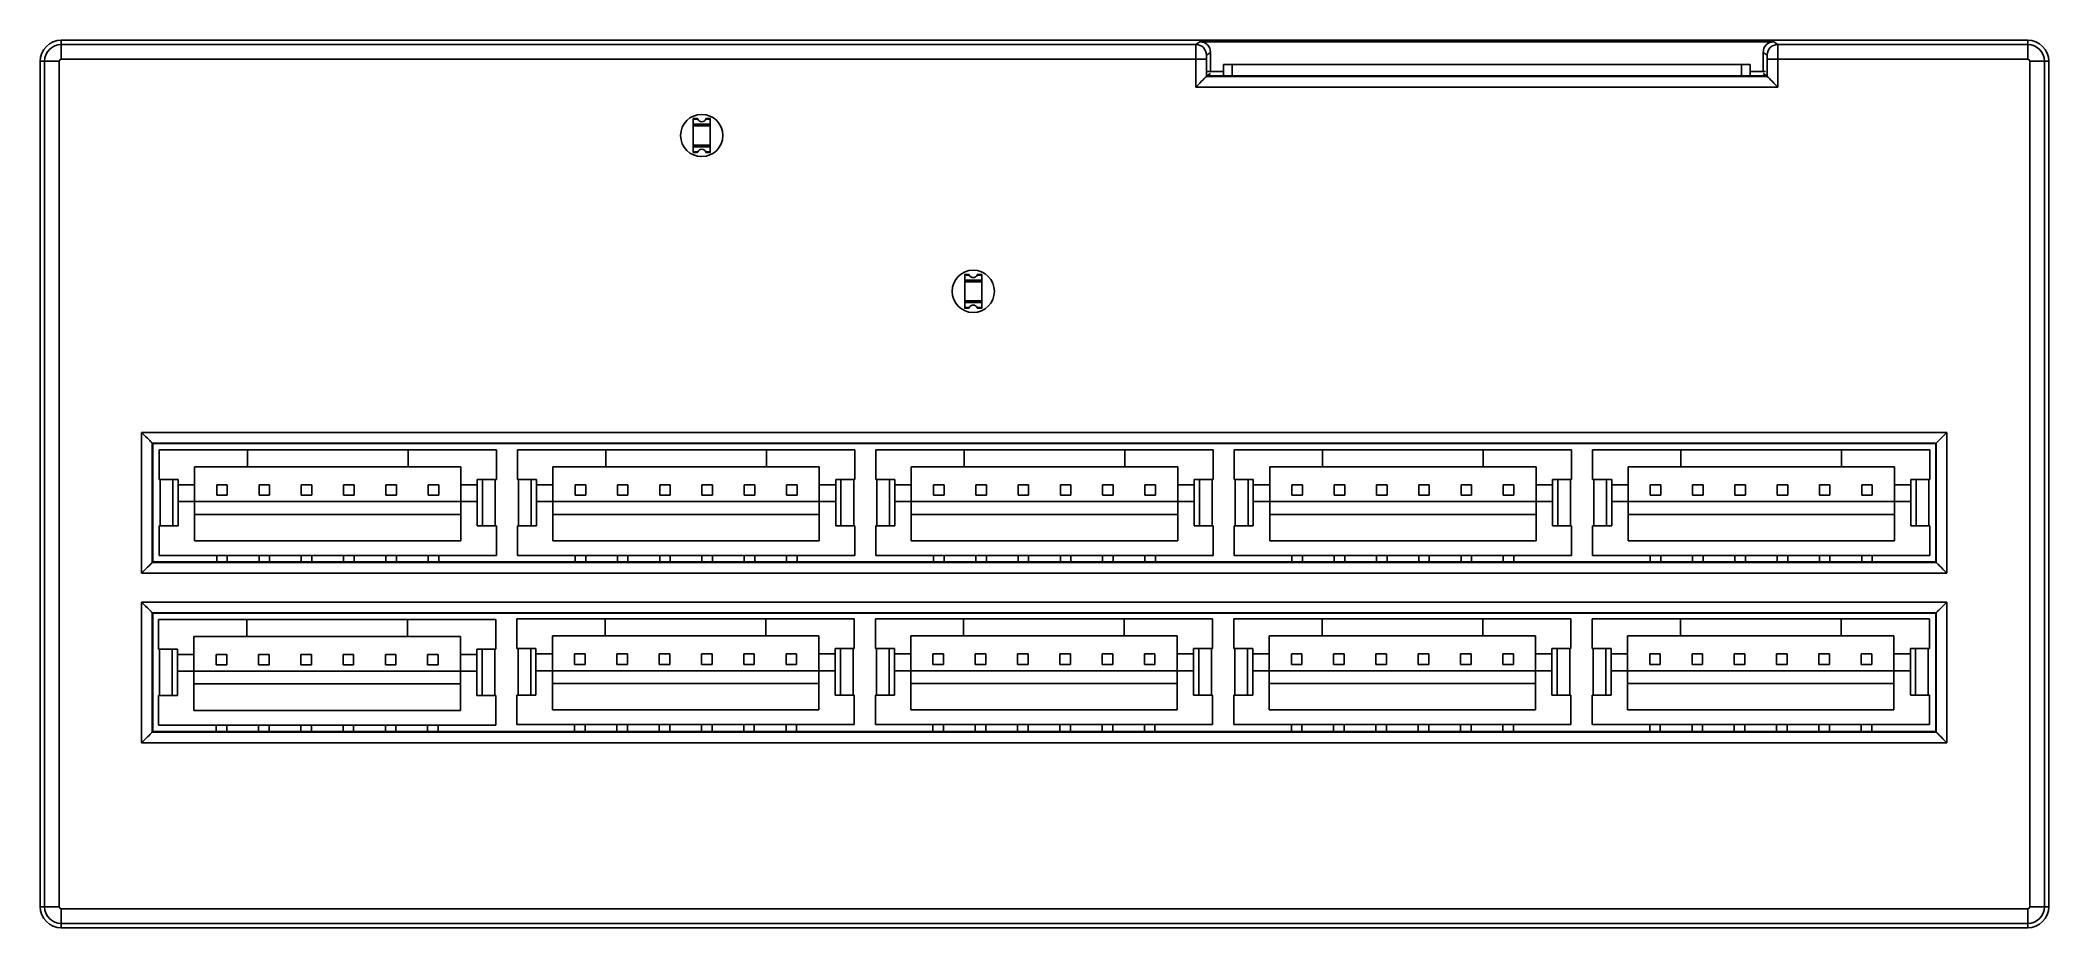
# Model space of a CAD drawing. Extents: x -47.5 to 47.5, y -21 to 21.
import ezdxf

# ---------------------------------------------------------------- set-up
doc = ezdxf.new("R2010")
doc.units = 0
doc.layers.add('Shape2DView', color=7, linetype='CONTINUOUS')

msp = doc.modelspace()

# ---------------------------------------------------------------- linework, layer by layer
at = {"layer": 'Shape2DView'}
for p, q in [((46.5, 21), (-46.5, 21)), ((-46.5, 20.7938), (-46.5, 21)), ((7.16071, 20.7938), (7.35218, 20.9215)), ((34.4877, 20.9215), (7.35218, 20.9215)), ((34.4877, 20.9215), (34.6792, 20.7938)), ((46.5, 20.7938), (46.5, 21)), ((-47.5, 20), (-47.5, -20)), ((-47.2938, 20), (-47.5, 20)), ((-47.2938, -20), (-47.2938, 20)), ((-46.5939, 20), (-46.5939, -20)), ((-46.5, 20.7938), (7.16071, 20.7938)), ((7.15556, 20.0939), (-46.5, 20.0939)), ((7.15556, 18.7816), (7.15556, 20.0939)), ((7.65539, 20.0939), (7.65539, 19.2815)), ((7.85213, 20.4216), (7.66054, 20.2939)), ((7.85213, 20.4216), (7.85213, 19.5153)), ((33.9878, 20.4216), (33.9878, 19.5153)), ((34.1794, 20.2939), (33.9878, 20.4216)), ((34.1845, 19.2815), (34.1845, 20.0939)), ((34.6792, 20.7938), (46.5, 20.7938)), ((46.5, 20.0939), (34.6844, 20.0939)), ((34.6844, 20.0939), (34.6844, 18.7816)), ((46.5939, -20), (46.5939, 20)), ((47.2938, 20), (47.5, 20)), ((47.2938, 20), (47.2938, -20)), ((47.5, -20), (47.5, 20)), ((8.46996, 19.5153), (7.65539, 19.5153)), ((7.65539, 19.2815), (7.68192, 19.308)), ((7.65539, 19.2815), (34.1845, 19.2815)), ((7.68192, 19.308), (34.158, 19.308)), ((7.85213, 19.4212), (7.68227, 19.308)), ((8.46996, 19.8493), (8.86996, 19.8493)), ((8.46996, 19.8493), (8.46996, 19.308)), ((32.97, 19.8493), (8.86996, 19.8493)), ((8.86996, 19.308), (8.86996, 19.8493)), ((32.97, 19.8493), (32.97, 19.308)), ((33.37, 19.8493), (32.97, 19.8493)), ((33.37, 19.8493), (33.37, 19.308)), ((34.1063, 19.5153), (33.37, 19.5153)), ((33.9878, 19.4212), (34.1577, 19.308)), ((34.1063, 19.308), (34.1063, 19.3422)), ((34.1845, 19.2815), (34.158, 19.308)), ((34.6844, 18.7816), (7.15556, 18.7816)), ((-16.61, 17.2893), (-16.41, 17.2893)), ((-16.61, 17.2893), (-16.41, 17.2893)), ((-16.61, 17.2593), (-16.61, 17.0193)), ((-16.61, 17.2593), (-16.3987, 17.2593)), ((-16.0214, 17.2593), (-15.81, 17.2593)), ((-16.01, 17.2893), (-15.81, 17.2893)), ((-16.01, 17.2893), (-15.81, 17.2893)), ((-15.81, 17.2593), (-15.81, 17.0193)), ((-16.61, 17.0193), (-15.81, 17.0193)), ((-16.61, 16.9893), (-15.81, 16.9893)), ((-16.61, 16.9893), (-16.61, 16.9393)), ((-15.81, 16.9393), (-16.61, 16.9393)), ((-16.61, 16.9393), (-16.61, 16.0393)), ((-15.81, 16.9893), (-15.81, 16.9393)), ((-15.81, 16.9393), (-15.81, 16.0393)), ((-15.81, 16.0393), (-16.61, 16.0393)), ((-16.61, 16.0393), (-16.61, 15.9893)), ((-16.61, 15.9893), (-15.81, 15.9893)), ((-16.61, 15.9593), (-16.61, 15.7193)), ((-16.61, 15.9593), (-15.81, 15.9593)), ((-16.61, 15.7193), (-16.3987, 15.7193)), ((-16.61, 15.6893), (-16.41, 15.6893)), ((-16.0214, 15.7193), (-15.81, 15.7193)), ((-16.01, 15.6893), (-15.81, 15.6893)), ((-15.81, 16.0393), (-15.81, 15.9893)), ((-15.81, 15.9593), (-15.81, 15.7193)), ((-3.77004, 9.91432), (-3.57004, 9.91432)), ((-3.77004, 9.88432), (-3.77004, 9.64432)), ((-3.77004, 9.88432), (-3.55872, 9.88432)), ((-3.77004, 9.64432), (-2.97004, 9.64432)), ((-3.77004, 9.61432), (-2.97004, 9.61432)), ((-3.77004, 9.61432), (-3.77004, 9.56432)), ((-2.97004, 9.56432), (-3.77004, 9.56432)), ((-3.77004, 9.56432), (-3.77004, 8.66432)), ((-3.18136, 9.88432), (-2.97004, 9.88432)), ((-3.17004, 9.91432), (-2.97004, 9.91432)), ((-2.97004, 9.88432), (-2.97004, 9.64432)), ((-2.97004, 9.61432), (-2.97004, 9.56432)), ((-2.97004, 9.56432), (-2.97004, 8.66432)), ((-2.97004, 8.66432), (-3.77004, 8.66432)), ((-3.77004, 8.66432), (-3.77004, 8.61432)), ((-3.77004, 8.61432), (-2.97004, 8.61432)), ((-3.77004, 8.58432), (-3.77004, 8.34432)), ((-3.77004, 8.58432), (-2.97004, 8.58432)), ((-2.97004, 8.66432), (-2.97004, 8.61432)), ((-2.97004, 8.58432), (-2.97004, 8.34432)), ((-3.77004, 8.34432), (-3.55872, 8.34432)), ((-3.77004, 8.31432), (-3.57004, 8.31432)), ((-3.18136, 8.34432), (-2.97004, 8.34432)), ((-3.17004, 8.31432), (-2.97004, 8.31432)), ((-42.7013, 2.43676), (42.6764, 2.43676)), ((-42.7013, -4.21595), (-42.7013, 2.43676)), ((-42.175, 1.9104), (-42.2015, 1.93693)), ((-42.2015, 1.93693), (-42.2015, -3.71612)), ((42.1766, 1.93693), (-42.2015, 1.93693)), ((42.15, 1.9104), (-42.175, 1.9104)), ((-42.175, 1.9104), (-42.175, -3.68959)), ((42.15, 1.9104), (42.1766, 1.93693)), ((42.15, -3.6896), (42.15, 1.9104)), ((42.1766, -3.71612), (42.1766, 1.93693)), ((42.6764, 2.43676), (42.6764, -4.21595)), ((-41.875, 0.214323), (-41.875, 1.61432)), ((-41.875, 1.61432), (-37.7, 1.61432)), ((-30.1, 1.61432), (-37.7, 1.61432)), ((-37.7, 1.61432), (-37.7, 0.814323)), ((-30.1, 1.61432), (-25.925, 1.61432)), ((-30.1, 0.814323), (-30.1, 1.61432)), ((-25.925, 0.214323), (-25.925, 1.61432)), ((-24.925, 0.214323), (-24.925, 1.61432)), ((-24.925, 1.61432), (-20.75, 1.61432)), ((-13.15, 1.61432), (-20.75, 1.61432)), ((-20.75, 1.61432), (-20.75, 0.814323)), ((-13.15, 1.61432), (-8.97504, 1.61432)), ((-13.15, 0.814323), (-13.15, 1.61432)), ((-8.97504, 0.214323), (-8.97504, 1.61432)), ((-7.97504, 0.214323), (-7.97504, 1.61432)), ((-7.97504, 1.61432), (-3.80004, 1.61432)), ((3.79996, 1.61432), (-3.80004, 1.61432)), ((-3.80004, 1.61432), (-3.80004, 0.814323)), ((3.79996, 1.61432), (7.97496, 1.61432)), ((3.79996, 0.814323), (3.79996, 1.61432)), ((7.97496, 0.214323), (7.97496, 1.61432)), ((8.97496, 0.214323), (8.97496, 1.61432)), ((8.97496, 1.61432), (13.15, 1.61432)), ((20.75, 1.61432), (13.15, 1.61432)), ((13.15, 1.61432), (13.15, 0.814323)), ((20.75, 1.61432), (24.925, 1.61432)), ((20.75, 0.814323), (20.75, 1.61432)), ((24.925, 0.214323), (24.925, 1.61432)), ((25.925, 0.214323), (25.925, 1.61432)), ((25.925, 1.61432), (30.1, 1.61432)), ((37.7, 1.61432), (30.1, 1.61432)), ((30.1, 1.61432), (30.1, 0.814323)), ((37.7, 1.61432), (41.875, 1.61432)), ((37.7, 0.814323), (37.7, 1.61432)), ((41.875, 0.214323), (41.875, 1.61432)), ((-40.975, 0.214323), (-41.875, 0.214323)), ((-41.825, -1.98568), (-41.825, 0.214323)), ((-41.225, -1.98568), (-41.225, 0.214323)), ((-40.975, -0.035677), (-40.975, 0.214323)), ((-40.2, -0.035677), (-40.2, 0.814323)), ((-37.7, 0.814323), (-40.2, 0.814323)), ((-30.1, 0.814323), (-37.7, 0.814323)), ((-27.6, 0.814323), (-30.1, 0.814323)), ((-27.6, -0.035677), (-27.6, 0.814323)), ((-26.825, 0.214323), (-26.825, -0.035677)), ((-25.925, 0.214323), (-26.825, 0.214323)), ((-26.575, -1.98568), (-26.575, 0.214323)), ((-25.975, -1.98568), (-25.975, 0.214323)), ((-24.025, 0.214323), (-24.925, 0.214323)), ((-24.875, -1.98568), (-24.875, 0.214323)), ((-24.275, -1.98568), (-24.275, 0.214323)), ((-24.025, -0.035677), (-24.025, 0.214323)), ((-23.25, -0.035677), (-23.25, 0.814323)), ((-20.75, 0.814323), (-23.25, 0.814323)), ((-13.15, 0.814323), (-20.75, 0.814323)), ((-10.65, 0.814323), (-13.15, 0.814323)), ((-10.65, -0.035677), (-10.65, 0.814323)), ((-9.87504, 0.214323), (-9.87504, -0.035677)), ((-8.97504, 0.214323), (-9.87504, 0.214323)), ((-9.62504, -1.98568), (-9.62504, 0.214323)), ((-9.02504, -1.98568), (-9.02504, 0.214323)), ((-7.07504, 0.214323), (-7.97504, 0.214323)), ((-7.92504, -1.98568), (-7.92504, 0.214323)), ((-7.32504, -1.98568), (-7.32504, 0.214323)), ((-7.07504, -0.035677), (-7.07504, 0.214323)), ((-6.30004, -0.035677), (-6.30004, 0.814323)), ((-3.80004, 0.814323), (-6.30004, 0.814323)), ((3.79996, 0.814323), (-3.80004, 0.814323)), ((6.29996, 0.814323), (3.79996, 0.814323)), ((6.29996, -0.035677), (6.29996, 0.814323)), ((7.07496, 0.214323), (7.07496, -0.035677)), ((7.97496, 0.214323), (7.07496, 0.214323)), ((7.32496, -1.98568), (7.32496, 0.214323)), ((7.92496, -1.98568), (7.92496, 0.214323)), ((9.87496, 0.214323), (8.97496, 0.214323)), ((9.02496, -1.98568), (9.02496, 0.214323)), ((9.62496, -1.98568), (9.62496, 0.214323)), ((9.87496, -0.035677), (9.87496, 0.214323)), ((10.65, -0.035677), (10.65, 0.814323)), ((13.15, 0.814323), (10.65, 0.814323)), ((20.75, 0.814323), (13.15, 0.814323)), ((23.25, 0.814323), (20.75, 0.814323)), ((23.25, -0.035677), (23.25, 0.814323)), ((24.025, 0.214323), (24.025, -0.035677)), ((24.925, 0.214323), (24.025, 0.214323)), ((24.275, -1.98568), (24.275, 0.214323)), ((24.875, -1.98568), (24.875, 0.214323)), ((26.825, 0.214323), (25.925, 0.214323)), ((25.975, -1.98568), (25.975, 0.214323)), ((26.575, -1.98568), (26.575, 0.214323)), ((26.825, -0.035677), (26.825, 0.214323)), ((27.6, -0.035677), (27.6, 0.814323)), ((30.1, 0.814323), (27.6, 0.814323)), ((37.7, 0.814323), (30.1, 0.814323)), ((40.2, 0.814323), (37.7, 0.814323)), ((40.2, -0.035677), (40.2, 0.814323)), ((40.975, 0.214323), (40.975, -0.035677)), ((41.875, 0.214323), (40.975, 0.214323)), ((41.225, -1.98568), (41.225, 0.214323)), ((41.825, -1.98568), (41.825, 0.214323)), ((-40.975, -0.035677), (-40.975, -0.835677)), ((-40.975, -0.035677), (-40.2, -0.035677)), ((-40.975, -0.835677), (-40.2, -0.835677)), ((-40.975, -1.98568), (-40.975, -0.835677)), ((-40.2, -0.835677), (-40.2, -0.035677)), ((-40.2, -2.68568), (-40.2, -0.835677)), ((-27.6, -0.835677), (-40.2, -0.835677)), ((-39.15, -0.035677), (-39.15, -0.535677)), ((-38.65, -0.035677), (-39.15, -0.035677)), ((-39.15, -0.535677), (-38.65, -0.535677)), ((-38.65, -0.535677), (-38.65, -0.035677)), ((-36.65, -0.035677), (-37.15, -0.035677)), ((-37.15, -0.035677), (-37.15, -0.535677)), ((-37.15, -0.535677), (-36.65, -0.535677)), ((-36.65, -0.535677), (-36.65, -0.035677)), ((-34.65, -0.035677), (-35.15, -0.035677)), ((-35.15, -0.035677), (-35.15, -0.535677)), ((-35.15, -0.535677), (-34.65, -0.535677)), ((-34.65, -0.535677), (-34.65, -0.035677)), ((-33.15, -0.035677), (-33.15, -0.535677)), ((-32.65, -0.035677), (-33.15, -0.035677)), ((-33.15, -0.535677), (-32.65, -0.535677)), ((-32.65, -0.535677), (-32.65, -0.035677)), ((-30.65, -0.035677), (-31.15, -0.035677)), ((-31.15, -0.035677), (-31.15, -0.535677)), ((-31.15, -0.535677), (-30.65, -0.535677)), ((-30.65, -0.535677), (-30.65, -0.035677)), ((-28.65, -0.035677), (-29.15, -0.035677)), ((-29.15, -0.035677), (-29.15, -0.535677)), ((-29.15, -0.535677), (-28.65, -0.535677)), ((-28.65, -0.535677), (-28.65, -0.035677)), ((-27.6, -0.835677), (-27.6, -0.035677)), ((-27.6, -0.035677), (-26.825, -0.035677)), ((-27.6, -0.835677), (-26.825, -0.835677)), ((-27.6, -2.68568), (-27.6, -0.835677)), ((-26.825, -0.835677), (-26.825, -0.035677)), ((-26.825, -0.835677), (-26.825, -1.98568)), ((-24.025, -0.035677), (-24.025, -0.835677)), ((-24.025, -0.035677), (-23.25, -0.035677)), ((-24.025, -0.835677), (-23.25, -0.835677)), ((-24.025, -1.98568), (-24.025, -0.835677)), ((-23.25, -0.835677), (-23.25, -0.035677)), ((-23.25, -2.68568), (-23.25, -0.835677)), ((-10.65, -0.835677), (-23.25, -0.835677)), ((-22.2, -0.035677), (-22.2, -0.535677)), ((-21.7, -0.035677), (-22.2, -0.035677)), ((-22.2, -0.535677), (-21.7, -0.535677)), ((-21.7, -0.535677), (-21.7, -0.035677)), ((-19.7, -0.035677), (-20.2, -0.035677)), ((-20.2, -0.035677), (-20.2, -0.535677)), ((-20.2, -0.535677), (-19.7, -0.535677)), ((-19.7, -0.535677), (-19.7, -0.035677)), ((-17.7, -0.035677), (-18.2, -0.035677)), ((-18.2, -0.035677), (-18.2, -0.535677)), ((-18.2, -0.535677), (-17.7, -0.535677)), ((-17.7, -0.535677), (-17.7, -0.035677)), ((-16.2, -0.035677), (-16.2, -0.535677)), ((-15.7, -0.035677), (-16.2, -0.035677)), ((-16.2, -0.535677), (-15.7, -0.535677)), ((-15.7, -0.535677), (-15.7, -0.035677)), ((-13.7, -0.035677), (-14.2, -0.035677)), ((-14.2, -0.035677), (-14.2, -0.535677)), ((-14.2, -0.535677), (-13.7, -0.535677)), ((-13.7, -0.535677), (-13.7, -0.035677)), ((-11.7, -0.035677), (-12.2, -0.035677)), ((-12.2, -0.035677), (-12.2, -0.535677)), ((-12.2, -0.535677), (-11.7, -0.535677)), ((-11.7, -0.535677), (-11.7, -0.035677)), ((-10.65, -0.835677), (-10.65, -0.035677)), ((-10.65, -0.035677), (-9.87504, -0.035677)), ((-10.65, -0.835677), (-9.87504, -0.835677)), ((-10.65, -2.68568), (-10.65, -0.835677)), ((-9.87504, -0.835677), (-9.87504, -0.035677)), ((-9.87504, -0.835677), (-9.87504, -1.98568)), ((-7.07504, -0.035677), (-7.07504, -0.835677)), ((-7.07504, -0.035677), (-6.30004, -0.035677)), ((-7.07504, -0.835677), (-6.30004, -0.835677)), ((-7.07504, -1.98568), (-7.07504, -0.835677)), ((-6.30004, -0.835677), (-6.30004, -0.035677)), ((-6.30004, -2.68568), (-6.30004, -0.835677)), ((6.29996, -0.835677), (-6.30004, -0.835677)), ((-5.25004, -0.035677), (-5.25004, -0.535677)), ((-4.75004, -0.035677), (-5.25004, -0.035677)), ((-5.25004, -0.535677), (-4.75004, -0.535677)), ((-4.75004, -0.535677), (-4.75004, -0.035677)), ((-2.75004, -0.035677), (-3.25004, -0.035677)), ((-3.25004, -0.035677), (-3.25004, -0.535677)), ((-3.25004, -0.535677), (-2.75004, -0.535677)), ((-2.75004, -0.535677), (-2.75004, -0.035677)), ((-0.750036, -0.035677), (-1.25004, -0.035677)), ((-1.25004, -0.035677), (-1.25004, -0.535677)), ((-1.25004, -0.535677), (-0.750036, -0.535677)), ((-0.750036, -0.535677), (-0.750036, -0.035677)), ((0.749964, -0.035677), (0.749964, -0.535677)), ((1.24996, -0.035677), (0.749964, -0.035677)), ((0.749964, -0.535677), (1.24996, -0.535677)), ((1.24996, -0.535677), (1.24996, -0.035677)), ((3.24996, -0.035677), (2.74996, -0.035677)), ((2.74996, -0.035677), (2.74996, -0.535677)), ((2.74996, -0.535677), (3.24996, -0.535677)), ((3.24996, -0.535677), (3.24996, -0.035677)), ((5.24996, -0.035677), (4.74996, -0.035677)), ((4.74996, -0.035677), (4.74996, -0.535677)), ((4.74996, -0.535677), (5.24996, -0.535677)), ((5.24996, -0.535677), (5.24996, -0.035677)), ((6.29996, -0.835677), (6.29996, -0.035677)), ((6.29996, -0.035677), (7.07496, -0.035677)), ((6.29996, -0.835677), (7.07496, -0.835677)), ((6.29996, -2.68568), (6.29996, -0.835677)), ((7.07496, -0.835677), (7.07496, -0.035677)), ((7.07496, -0.835677), (7.07496, -1.98568)), ((9.87496, -0.035677), (9.87496, -0.835677)), ((9.87496, -0.035677), (10.65, -0.035677)), ((9.87496, -0.835677), (10.65, -0.835677)), ((9.87496, -1.98568), (9.87496, -0.835677)), ((10.65, -0.835677), (10.65, -0.035677)), ((10.65, -2.68568), (10.65, -0.835677)), ((23.25, -0.835677), (10.65, -0.835677)), ((11.7, -0.035677), (11.7, -0.535677)), ((12.2, -0.035677), (11.7, -0.035677)), ((11.7, -0.535677), (12.2, -0.535677)), ((12.2, -0.535677), (12.2, -0.035677)), ((14.2, -0.035677), (13.7, -0.035677)), ((13.7, -0.035677), (13.7, -0.535677)), ((13.7, -0.535677), (14.2, -0.535677)), ((14.2, -0.535677), (14.2, -0.035677)), ((16.2, -0.035677), (15.7, -0.035677)), ((15.7, -0.035677), (15.7, -0.535677)), ((15.7, -0.535677), (16.2, -0.535677)), ((16.2, -0.535677), (16.2, -0.035677)), ((17.7, -0.035677), (17.7, -0.535677)), ((18.2, -0.035677), (17.7, -0.035677)), ((17.7, -0.535677), (18.2, -0.535677)), ((18.2, -0.535677), (18.2, -0.035677)), ((20.2, -0.035677), (19.7, -0.035677)), ((19.7, -0.035677), (19.7, -0.535677)), ((19.7, -0.535677), (20.2, -0.535677)), ((20.2, -0.535677), (20.2, -0.035677)), ((22.2, -0.035677), (21.7, -0.035677)), ((21.7, -0.035677), (21.7, -0.535677)), ((21.7, -0.535677), (22.2, -0.535677)), ((22.2, -0.535677), (22.2, -0.035677)), ((23.25, -0.835677), (23.25, -0.035677)), ((23.25, -0.035677), (24.025, -0.035677)), ((23.25, -0.835677), (24.025, -0.835677)), ((23.25, -2.68568), (23.25, -0.835677)), ((24.025, -0.835677), (24.025, -0.035677)), ((24.025, -0.835677), (24.025, -1.98568)), ((26.825, -0.035677), (26.825, -0.835677)), ((26.825, -0.035677), (27.6, -0.035677)), ((26.825, -0.835677), (27.6, -0.835677)), ((26.825, -1.98568), (26.825, -0.835677)), ((27.6, -0.835677), (27.6, -0.035677)), ((27.6, -2.68568), (27.6, -0.835677)), ((40.2, -0.835677), (27.6, -0.835677)), ((28.65, -0.035677), (28.65, -0.535677)), ((29.15, -0.035677), (28.65, -0.035677)), ((28.65, -0.535677), (29.15, -0.535677)), ((29.15, -0.535677), (29.15, -0.035677)), ((31.15, -0.035677), (30.65, -0.035677)), ((30.65, -0.035677), (30.65, -0.535677)), ((30.65, -0.535677), (31.15, -0.535677)), ((31.15, -0.535677), (31.15, -0.035677)), ((33.15, -0.035677), (32.65, -0.035677)), ((32.65, -0.035677), (32.65, -0.535677)), ((32.65, -0.535677), (33.15, -0.535677)), ((33.15, -0.535677), (33.15, -0.035677)), ((34.65, -0.035677), (34.65, -0.535677)), ((35.15, -0.035677), (34.65, -0.035677)), ((34.65, -0.535677), (35.15, -0.535677)), ((35.15, -0.535677), (35.15, -0.035677)), ((37.15, -0.035677), (36.65, -0.035677)), ((36.65, -0.035677), (36.65, -0.535677)), ((36.65, -0.535677), (37.15, -0.535677)), ((37.15, -0.535677), (37.15, -0.035677)), ((39.15, -0.035677), (38.65, -0.035677)), ((38.65, -0.035677), (38.65, -0.535677)), ((38.65, -0.535677), (39.15, -0.535677)), ((39.15, -0.535677), (39.15, -0.035677)), ((40.2, -0.835677), (40.2, -0.035677)), ((40.2, -0.035677), (40.975, -0.035677)), ((40.2, -0.835677), (40.975, -0.835677)), ((40.2, -2.68568), (40.2, -0.835677)), ((40.975, -0.835677), (40.975, -0.035677)), ((40.975, -0.835677), (40.975, -1.98568)), ((-27.6, -1.43568), (-40.2, -1.43568)), ((-10.65, -1.43568), (-23.25, -1.43568)), ((6.29996, -1.43568), (-6.30004, -1.43568)), ((23.25, -1.43568), (10.65, -1.43568)), ((40.2, -1.43568), (27.6, -1.43568)), ((-41.875, -3.38568), (-41.875, -1.98568)), ((-41.875, -1.98568), (-40.975, -1.98568)), ((-27.6, -2.68568), (-40.2, -2.68568)), ((-26.825, -1.98568), (-25.925, -1.98568)), ((-25.925, -3.38568), (-25.925, -1.98568)), ((-24.925, -3.38568), (-24.925, -1.98568)), ((-24.925, -1.98568), (-24.025, -1.98568)), ((-10.65, -2.68568), (-23.25, -2.68568)), ((-9.87504, -1.98568), (-8.97504, -1.98568)), ((-8.97504, -3.38568), (-8.97504, -1.98568)), ((-7.97504, -3.38568), (-7.97504, -1.98568)), ((-7.97504, -1.98568), (-7.07504, -1.98568)), ((6.29996, -2.68568), (-6.30004, -2.68568)), ((7.07496, -1.98568), (7.97496, -1.98568)), ((7.97496, -3.38568), (7.97496, -1.98568)), ((8.97496, -3.38568), (8.97496, -1.98568)), ((8.97496, -1.98568), (9.87496, -1.98568)), ((23.25, -2.68568), (10.65, -2.68568)), ((24.025, -1.98568), (24.925, -1.98568)), ((24.925, -3.38568), (24.925, -1.98568)), ((25.925, -3.38568), (25.925, -1.98568)), ((25.925, -1.98568), (26.825, -1.98568)), ((40.2, -2.68568), (27.6, -2.68568)), ((40.975, -1.98568), (41.875, -1.98568)), ((41.875, -3.38568), (41.875, -1.98568)), ((-42.175, -3.6896), (-42.2015, -3.71612)), ((-42.2015, -3.71612), (42.1766, -3.71612)), ((-42.175, -3.6896), (42.15, -3.6896)), ((-41.875, -3.38568), (-25.925, -3.38568)), ((-39.15, -3.38568), (-39.15, -3.6896)), ((-38.65, -3.38568), (-38.65, -3.6896)), ((-37.15, -3.38568), (-37.15, -3.6896)), ((-36.65, -3.38568), (-36.65, -3.6896)), ((-35.15, -3.38568), (-35.15, -3.6896)), ((-34.65, -3.38568), (-34.65, -3.6896)), ((-33.15, -3.38568), (-33.15, -3.6896)), ((-32.65, -3.38568), (-32.65, -3.6896)), ((-31.15, -3.38568), (-31.15, -3.6896)), ((-30.65, -3.38568), (-30.65, -3.6896)), ((-29.15, -3.38568), (-29.15, -3.6896)), ((-28.65, -3.38568), (-28.65, -3.6896)), ((-24.925, -3.38568), (-8.97504, -3.38568)), ((-22.2, -3.38568), (-22.2, -3.6896)), ((-21.7, -3.38568), (-21.7, -3.6896)), ((-20.2, -3.38568), (-20.2, -3.6896)), ((-19.7, -3.38568), (-19.7, -3.6896)), ((-18.2, -3.38568), (-18.2, -3.6896)), ((-17.7, -3.38568), (-17.7, -3.6896)), ((-16.2, -3.38568), (-16.2, -3.6896)), ((-15.7, -3.38568), (-15.7, -3.6896)), ((-14.2, -3.38568), (-14.2, -3.6896)), ((-13.7, -3.38568), (-13.7, -3.6896)), ((-12.2, -3.38568), (-12.2, -3.6896)), ((-11.7, -3.38568), (-11.7, -3.6896)), ((-7.97504, -3.38568), (7.97496, -3.38568)), ((-5.25004, -3.38568), (-5.25004, -3.6896)), ((-4.75004, -3.38568), (-4.75004, -3.6896)), ((-3.25004, -3.38568), (-3.25004, -3.6896)), ((-2.75004, -3.38568), (-2.75004, -3.6896)), ((-1.25004, -3.38568), (-1.25004, -3.6896)), ((-0.750036, -3.38568), (-0.750036, -3.6896)), ((0.749964, -3.38568), (0.749964, -3.6896)), ((1.24996, -3.38568), (1.24996, -3.6896)), ((2.74996, -3.38568), (2.74996, -3.6896)), ((3.24996, -3.38568), (3.24996, -3.6896)), ((4.74996, -3.38568), (4.74996, -3.6896)), ((5.24996, -3.38568), (5.24996, -3.6896)), ((8.97496, -3.38568), (24.925, -3.38568)), ((11.7, -3.38568), (11.7, -3.6896)), ((12.2, -3.38568), (12.2, -3.6896)), ((13.7, -3.38568), (13.7, -3.6896)), ((14.2, -3.38568), (14.2, -3.6896)), ((15.7, -3.38568), (15.7, -3.6896)), ((16.2, -3.38568), (16.2, -3.6896)), ((17.7, -3.38568), (17.7, -3.6896)), ((18.2, -3.38568), (18.2, -3.6896)), ((19.7, -3.38568), (19.7, -3.6896)), ((20.2, -3.38568), (20.2, -3.6896)), ((21.7, -3.38568), (21.7, -3.6896)), ((22.2, -3.38568), (22.2, -3.6896)), ((25.925, -3.38568), (41.875, -3.38568)), ((28.65, -3.38568), (28.65, -3.6896)), ((29.15, -3.38568), (29.15, -3.6896)), ((30.65, -3.38568), (30.65, -3.6896)), ((31.15, -3.38568), (31.15, -3.6896)), ((32.65, -3.38568), (32.65, -3.6896)), ((33.15, -3.38568), (33.15, -3.6896)), ((34.65, -3.38568), (34.65, -3.6896)), ((35.15, -3.38568), (35.15, -3.6896)), ((36.65, -3.38568), (36.65, -3.6896)), ((37.15, -3.38568), (37.15, -3.6896)), ((38.65, -3.38568), (38.65, -3.6896)), ((39.15, -3.38568), (39.15, -3.6896)), ((42.15, -3.6896), (42.1766, -3.71612)), ((42.6764, -4.21595), (-42.7013, -4.21595)), ((-42.7013, -5.58824), (42.6764, -5.58824)), ((-42.7013, -12.241), (-42.7013, -5.58824)), ((42.6764, -5.58824), (42.6764, -12.241)), ((-42.175, -6.11459), (-42.2015, -6.08807)), ((-42.2015, -6.08807), (-42.2015, -11.7411)), ((42.1766, -6.08807), (-42.2015, -6.08807)), ((42.15, -6.11459), (-42.175, -6.11459)), ((-42.175, -6.11459), (-42.175, -11.7146)), ((-41.9, -7.81068), (-41.9, -6.41068)), ((-41.9, -6.41068), (-37.725, -6.41068)), ((-30.125, -6.41068), (-37.725, -6.41068)), ((-37.725, -6.41068), (-37.725, -7.21068)), ((-30.125, -6.41068), (-25.95, -6.41068)), ((-30.125, -7.21068), (-30.125, -6.41068)), ((-25.95, -7.81068), (-25.95, -6.41068)), ((-24.95, -7.78568), (-24.95, -6.38568)), ((-24.95, -6.38568), (-20.775, -6.38568)), ((-13.175, -6.38568), (-20.775, -6.38568)), ((-20.775, -6.38568), (-20.775, -7.18568)), ((-13.175, -6.38568), (-9.00004, -6.38568)), ((-13.175, -7.18568), (-13.175, -6.38568)), ((-9.00004, -7.78568), (-9.00004, -6.38568)), ((-8.00004, -7.78568), (-8.00004, -6.38568)), ((-8.00004, -6.38568), (-3.82504, -6.38568)), ((3.77496, -6.38568), (-3.82504, -6.38568)), ((-3.82504, -6.38568), (-3.82504, -7.18568)), ((3.77496, -6.38568), (7.94996, -6.38568)), ((3.77496, -7.18568), (3.77496, -6.38568)), ((7.94996, -7.78568), (7.94996, -6.38568)), ((8.94996, -7.78568), (8.94996, -6.38568)), ((8.94996, -6.38568), (13.125, -6.38568)), ((20.725, -6.38568), (13.125, -6.38568)), ((13.125, -6.38568), (13.125, -7.18568)), ((20.725, -6.38568), (24.9, -6.38568)), ((20.725, -7.18568), (20.725, -6.38568)), ((24.9, -7.78568), (24.9, -6.38568)), ((25.9, -7.78568), (25.9, -6.38568)), ((25.9, -6.38568), (30.075, -6.38568)), ((37.675, -6.38568), (30.075, -6.38568)), ((30.075, -6.38568), (30.075, -7.18568)), ((37.675, -6.38568), (41.85, -6.38568)), ((37.675, -7.18568), (37.675, -6.38568)), ((41.85, -7.78568), (41.85, -6.38568)), ((42.15, -6.11459), (42.1766, -6.08807)), ((42.15, -11.7146), (42.15, -6.11459)), ((42.1766, -11.7411), (42.1766, -6.08807)), ((-40.225, -8.06068), (-40.225, -7.21068)), ((-37.725, -7.21068), (-40.225, -7.21068)), ((-30.125, -7.21068), (-37.725, -7.21068)), ((-27.625, -7.21068), (-30.125, -7.21068)), ((-27.625, -8.06068), (-27.625, -7.21068)), ((-23.275, -8.03568), (-23.275, -7.18568)), ((-20.775, -7.18568), (-23.275, -7.18568)), ((-13.175, -7.18568), (-20.775, -7.18568)), ((-10.675, -7.18568), (-13.175, -7.18568)), ((-10.675, -8.03568), (-10.675, -7.18568)), ((-6.32504, -8.03568), (-6.32504, -7.18568)), ((-3.82504, -7.18568), (-6.32504, -7.18568)), ((3.77496, -7.18568), (-3.82504, -7.18568)), ((6.27496, -7.18568), (3.77496, -7.18568)), ((6.27496, -8.03568), (6.27496, -7.18568)), ((10.625, -8.03568), (10.625, -7.18568)), ((13.125, -7.18568), (10.625, -7.18568)), ((20.725, -7.18568), (13.125, -7.18568)), ((23.225, -7.18568), (20.725, -7.18568)), ((23.225, -8.03568), (23.225, -7.18568)), ((27.575, -8.03568), (27.575, -7.18568)), ((30.075, -7.18568), (27.575, -7.18568)), ((37.675, -7.18568), (30.075, -7.18568)), ((40.175, -7.18568), (37.675, -7.18568)), ((40.175, -8.03568), (40.175, -7.18568)), ((-41, -7.81068), (-41.9, -7.81068)), ((-41.85, -10.0107), (-41.85, -7.81068)), ((-41.25, -10.0107), (-41.25, -7.81068)), ((-41, -8.06068), (-41, -7.81068)), ((-41, -8.06068), (-41, -8.86068)), ((-41, -8.06068), (-40.225, -8.06068)), ((-40.225, -8.86068), (-40.225, -8.06068)), ((-39.175, -8.06068), (-39.175, -8.56068)), ((-38.675, -8.06068), (-39.175, -8.06068)), ((-38.675, -8.56068), (-38.675, -8.06068)), ((-36.675, -8.06068), (-37.175, -8.06068)), ((-37.175, -8.06068), (-37.175, -8.56068)), ((-36.675, -8.56068), (-36.675, -8.06068)), ((-34.675, -8.06068), (-35.175, -8.06068)), ((-35.175, -8.06068), (-35.175, -8.56068)), ((-34.675, -8.56068), (-34.675, -8.06068)), ((-33.175, -8.06068), (-33.175, -8.56068)), ((-32.675, -8.06068), (-33.175, -8.06068)), ((-32.675, -8.56068), (-32.675, -8.06068)), ((-30.675, -8.06068), (-31.175, -8.06068)), ((-31.175, -8.06068), (-31.175, -8.56068)), ((-30.675, -8.56068), (-30.675, -8.06068)), ((-28.675, -8.06068), (-29.175, -8.06068)), ((-29.175, -8.06068), (-29.175, -8.56068)), ((-28.675, -8.56068), (-28.675, -8.06068)), ((-27.625, -8.86068), (-27.625, -8.06068)), ((-27.625, -8.06068), (-26.85, -8.06068)), ((-26.85, -7.81068), (-26.85, -8.06068)), ((-25.95, -7.81068), (-26.85, -7.81068)), ((-26.85, -8.86068), (-26.85, -8.06068)), ((-26.6, -10.0107), (-26.6, -7.81068)), ((-26, -10.0107), (-26, -7.81068)), ((-24.05, -7.78568), (-24.95, -7.78568)), ((-24.9, -9.98568), (-24.9, -7.78568)), ((-24.3, -9.98568), (-24.3, -7.78568)), ((-24.05, -8.03568), (-24.05, -7.78568)), ((-24.05, -8.03568), (-24.05, -8.83568)), ((-24.05, -8.03568), (-23.275, -8.03568)), ((-23.275, -8.83568), (-23.275, -8.03568)), ((-22.225, -8.03568), (-22.225, -8.53568)), ((-21.725, -8.03568), (-22.225, -8.03568)), ((-22.225, -8.53568), (-21.725, -8.53568)), ((-21.725, -8.53568), (-21.725, -8.03568)), ((-19.725, -8.03568), (-20.225, -8.03568)), ((-20.225, -8.03568), (-20.225, -8.53568)), ((-20.225, -8.53568), (-19.725, -8.53568)), ((-19.725, -8.53568), (-19.725, -8.03568)), ((-17.725, -8.03568), (-18.225, -8.03568)), ((-18.225, -8.03568), (-18.225, -8.53568)), ((-18.225, -8.53568), (-17.725, -8.53568)), ((-17.725, -8.53568), (-17.725, -8.03568)), ((-16.225, -8.03568), (-16.225, -8.53568)), ((-15.725, -8.03568), (-16.225, -8.03568)), ((-16.225, -8.53568), (-15.725, -8.53568)), ((-15.725, -8.53568), (-15.725, -8.03568)), ((-13.725, -8.03568), (-14.225, -8.03568)), ((-14.225, -8.03568), (-14.225, -8.53568)), ((-14.225, -8.53568), (-13.725, -8.53568)), ((-13.725, -8.53568), (-13.725, -8.03568)), ((-11.725, -8.03568), (-12.225, -8.03568)), ((-12.225, -8.03568), (-12.225, -8.53568)), ((-12.225, -8.53568), (-11.725, -8.53568)), ((-11.725, -8.53568), (-11.725, -8.03568)), ((-10.675, -8.83568), (-10.675, -8.03568)), ((-10.675, -8.03568), (-9.90004, -8.03568)), ((-9.90004, -7.78568), (-9.90004, -8.03568)), ((-9.00004, -7.78568), (-9.90004, -7.78568)), ((-9.90004, -8.83568), (-9.90004, -8.03568)), ((-9.65004, -9.98568), (-9.65004, -7.78568)), ((-9.05004, -9.98568), (-9.05004, -7.78568)), ((-7.10004, -7.78568), (-8.00004, -7.78568)), ((-7.95004, -9.98568), (-7.95004, -7.78568)), ((-7.35004, -9.98568), (-7.35004, -7.78568)), ((-7.10004, -8.03568), (-7.10004, -7.78568)), ((-7.10004, -8.03568), (-7.10004, -8.83568)), ((-7.10004, -8.03568), (-6.32504, -8.03568)), ((-6.32504, -8.83568), (-6.32504, -8.03568)), ((-5.27504, -8.03568), (-5.27504, -8.53568)), ((-4.77504, -8.03568), (-5.27504, -8.03568)), ((-5.27504, -8.53568), (-4.77504, -8.53568)), ((-4.77504, -8.53568), (-4.77504, -8.03568)), ((-2.77504, -8.03568), (-3.27504, -8.03568)), ((-3.27504, -8.03568), (-3.27504, -8.53568)), ((-3.27504, -8.53568), (-2.77504, -8.53568)), ((-2.77504, -8.53568), (-2.77504, -8.03568)), ((-0.775036, -8.03568), (-1.27504, -8.03568)), ((-1.27504, -8.03568), (-1.27504, -8.53568)), ((-1.27504, -8.53568), (-0.775036, -8.53568)), ((-0.775036, -8.53568), (-0.775036, -8.03568)), ((0.724964, -8.03568), (0.724964, -8.53568)), ((1.22496, -8.03568), (0.724964, -8.03568)), ((0.724964, -8.53568), (1.22496, -8.53568)), ((1.22496, -8.53568), (1.22496, -8.03568)), ((3.22496, -8.03568), (2.72496, -8.03568)), ((2.72496, -8.03568), (2.72496, -8.53568)), ((2.72496, -8.53568), (3.22496, -8.53568)), ((3.22496, -8.53568), (3.22496, -8.03568)), ((5.22496, -8.03568), (4.72496, -8.03568)), ((4.72496, -8.03568), (4.72496, -8.53568)), ((4.72496, -8.53568), (5.22496, -8.53568)), ((5.22496, -8.53568), (5.22496, -8.03568)), ((6.27496, -8.83568), (6.27496, -8.03568)), ((6.27496, -8.03568), (7.04996, -8.03568)), ((7.04996, -7.78568), (7.04996, -8.03568)), ((7.94996, -7.78568), (7.04996, -7.78568)), ((7.04996, -8.83568), (7.04996, -8.03568)), ((7.29996, -9.98568), (7.29996, -7.78568)), ((7.89996, -9.98568), (7.89996, -7.78568)), ((9.84996, -7.78568), (8.94996, -7.78568)), ((8.99996, -9.98568), (8.99996, -7.78568)), ((9.59996, -9.98568), (9.59996, -7.78568)), ((9.84996, -8.03568), (9.84996, -7.78568)), ((9.84996, -8.03568), (9.84996, -8.83568)), ((9.84996, -8.03568), (10.625, -8.03568)), ((10.625, -8.83568), (10.625, -8.03568)), ((11.675, -8.03568), (11.675, -8.53568)), ((12.175, -8.03568), (11.675, -8.03568)), ((11.675, -8.53568), (12.175, -8.53568)), ((12.175, -8.53568), (12.175, -8.03568)), ((14.175, -8.03568), (13.675, -8.03568)), ((13.675, -8.03568), (13.675, -8.53568)), ((13.675, -8.53568), (14.175, -8.53568)), ((14.175, -8.53568), (14.175, -8.03568)), ((16.175, -8.03568), (15.675, -8.03568)), ((15.675, -8.03568), (15.675, -8.53568)), ((15.675, -8.53568), (16.175, -8.53568)), ((16.175, -8.53568), (16.175, -8.03568)), ((17.675, -8.03568), (17.675, -8.53568)), ((18.175, -8.03568), (17.675, -8.03568)), ((17.675, -8.53568), (18.175, -8.53568)), ((18.175, -8.53568), (18.175, -8.03568)), ((20.175, -8.03568), (19.675, -8.03568)), ((19.675, -8.03568), (19.675, -8.53568)), ((19.675, -8.53568), (20.175, -8.53568)), ((20.175, -8.53568), (20.175, -8.03568)), ((22.175, -8.03568), (21.675, -8.03568)), ((21.675, -8.03568), (21.675, -8.53568)), ((21.675, -8.53568), (22.175, -8.53568)), ((22.175, -8.53568), (22.175, -8.03568)), ((23.225, -8.83568), (23.225, -8.03568)), ((23.225, -8.03568), (24, -8.03568)), ((24, -7.78568), (24, -8.03568)), ((24.9, -7.78568), (24, -7.78568)), ((24, -8.83568), (24, -8.03568)), ((24.25, -9.98568), (24.25, -7.78568)), ((24.85, -9.98568), (24.85, -7.78568)), ((26.8, -7.78568), (25.9, -7.78568)), ((25.95, -9.98568), (25.95, -7.78568)), ((26.55, -9.98568), (26.55, -7.78568)), ((26.8, -8.03568), (26.8, -7.78568)), ((26.8, -8.03568), (26.8, -8.83568)), ((26.8, -8.03568), (27.575, -8.03568)), ((27.575, -8.83568), (27.575, -8.03568)), ((28.625, -8.03568), (28.625, -8.53568)), ((29.125, -8.03568), (28.625, -8.03568)), ((28.625, -8.53568), (29.125, -8.53568)), ((29.125, -8.53568), (29.125, -8.03568)), ((31.125, -8.03568), (30.625, -8.03568)), ((30.625, -8.03568), (30.625, -8.53568)), ((30.625, -8.53568), (31.125, -8.53568)), ((31.125, -8.53568), (31.125, -8.03568)), ((33.125, -8.03568), (32.625, -8.03568)), ((32.625, -8.03568), (32.625, -8.53568)), ((32.625, -8.53568), (33.125, -8.53568)), ((33.125, -8.53568), (33.125, -8.03568)), ((34.625, -8.03568), (34.625, -8.53568)), ((35.125, -8.03568), (34.625, -8.03568)), ((34.625, -8.53568), (35.125, -8.53568)), ((35.125, -8.53568), (35.125, -8.03568)), ((37.125, -8.03568), (36.625, -8.03568)), ((36.625, -8.03568), (36.625, -8.53568)), ((36.625, -8.53568), (37.125, -8.53568)), ((37.125, -8.53568), (37.125, -8.03568)), ((39.125, -8.03568), (38.625, -8.03568)), ((38.625, -8.03568), (38.625, -8.53568)), ((38.625, -8.53568), (39.125, -8.53568)), ((39.125, -8.53568), (39.125, -8.03568)), ((40.175, -8.83568), (40.175, -8.03568)), ((40.175, -8.03568), (40.95, -8.03568)), ((40.95, -7.78568), (40.95, -8.03568)), ((41.85, -7.78568), (40.95, -7.78568)), ((40.95, -8.83568), (40.95, -8.03568)), ((41.2, -9.98568), (41.2, -7.78568)), ((41.8, -9.98568), (41.8, -7.78568)), ((-41, -8.86068), (-40.225, -8.86068)), ((-41, -10.0107), (-41, -8.86068)), ((-40.225, -10.7107), (-40.225, -8.86068)), ((-27.625, -8.86068), (-40.225, -8.86068)), ((-27.625, -9.46068), (-40.225, -9.46068)), ((-39.175, -8.56068), (-38.675, -8.56068)), ((-37.175, -8.56068), (-36.675, -8.56068)), ((-35.175, -8.56068), (-34.675, -8.56068)), ((-33.175, -8.56068), (-32.675, -8.56068)), ((-31.175, -8.56068), (-30.675, -8.56068)), ((-29.175, -8.56068), (-28.675, -8.56068)), ((-27.625, -8.86068), (-26.85, -8.86068)), ((-27.625, -10.7107), (-27.625, -8.86068)), ((-26.85, -8.86068), (-26.85, -10.0107)), ((-24.05, -8.83568), (-23.275, -8.83568)), ((-24.05, -9.98568), (-24.05, -8.83568)), ((-23.275, -10.6857), (-23.275, -8.83568)), ((-10.675, -8.83568), (-23.275, -8.83568)), ((-10.675, -9.43568), (-23.275, -9.43568)), ((-10.675, -8.83568), (-9.90004, -8.83568)), ((-10.675, -10.6857), (-10.675, -8.83568)), ((-9.90004, -8.83568), (-9.90004, -9.98568)), ((-7.10004, -8.83568), (-6.32504, -8.83568)), ((-7.10004, -9.98568), (-7.10004, -8.83568)), ((-6.32504, -10.6857), (-6.32504, -8.83568)), ((6.27496, -8.83568), (-6.32504, -8.83568)), ((6.27496, -9.43568), (-6.32504, -9.43568)), ((6.27496, -8.83568), (7.04996, -8.83568)), ((6.27496, -10.6857), (6.27496, -8.83568)), ((7.04996, -8.83568), (7.04996, -9.98568)), ((9.84996, -8.83568), (10.625, -8.83568)), ((9.84996, -9.98568), (9.84996, -8.83568)), ((10.625, -10.6857), (10.625, -8.83568)), ((23.225, -8.83568), (10.625, -8.83568)), ((23.225, -9.43568), (10.625, -9.43568)), ((23.225, -8.83568), (24, -8.83568)), ((23.225, -10.6857), (23.225, -8.83568)), ((24, -8.83568), (24, -9.98568)), ((26.8, -8.83568), (27.575, -8.83568)), ((26.8, -9.98568), (26.8, -8.83568)), ((27.575, -10.6857), (27.575, -8.83568)), ((40.175, -8.83568), (27.575, -8.83568)), ((40.175, -9.43568), (27.575, -9.43568)), ((40.175, -8.83568), (40.95, -8.83568)), ((40.175, -10.6857), (40.175, -8.83568)), ((40.95, -8.83568), (40.95, -9.98568)), ((-41.9, -11.4107), (-41.9, -10.0107)), ((-41.9, -10.0107), (-41, -10.0107)), ((-26.85, -10.0107), (-25.95, -10.0107)), ((-25.95, -11.4107), (-25.95, -10.0107)), ((-24.95, -11.3857), (-24.95, -9.98568)), ((-24.95, -9.98568), (-24.05, -9.98568)), ((-9.90004, -9.98568), (-9.00004, -9.98568)), ((-9.00004, -11.3857), (-9.00004, -9.98568)), ((-8.00004, -11.3857), (-8.00004, -9.98568)), ((-8.00004, -9.98568), (-7.10004, -9.98568)), ((7.04996, -9.98568), (7.94996, -9.98568)), ((7.94996, -11.3857), (7.94996, -9.98568)), ((8.94996, -11.3857), (8.94996, -9.98568)), ((8.94996, -9.98568), (9.84996, -9.98568)), ((24, -9.98568), (24.9, -9.98568)), ((24.9, -11.3857), (24.9, -9.98568)), ((25.9, -11.3857), (25.9, -9.98568)), ((25.9, -9.98568), (26.8, -9.98568)), ((40.95, -9.98568), (41.85, -9.98568)), ((41.85, -11.3857), (41.85, -9.98568)), ((-27.625, -10.7107), (-40.225, -10.7107)), ((-24.95, -11.3857), (-9.00004, -11.3857)), ((-10.675, -10.6857), (-23.275, -10.6857)), ((-22.225, -11.3857), (-22.225, -11.7146)), ((-21.725, -11.3857), (-21.725, -11.7146)), ((-20.225, -11.3857), (-20.225, -11.7146)), ((-19.725, -11.3857), (-19.725, -11.7146)), ((-18.225, -11.3857), (-18.225, -11.7146)), ((-17.725, -11.3857), (-17.725, -11.7146)), ((-16.225, -11.3857), (-16.225, -11.7146)), ((-15.725, -11.3857), (-15.725, -11.7146)), ((-14.225, -11.3857), (-14.225, -11.7146)), ((-13.725, -11.3857), (-13.725, -11.7146)), ((-12.225, -11.3857), (-12.225, -11.7146)), ((-11.725, -11.3857), (-11.725, -11.7146)), ((-8.00004, -11.3857), (7.94996, -11.3857)), ((6.27496, -10.6857), (-6.32504, -10.6857)), ((-5.27504, -11.3857), (-5.27504, -11.7146)), ((-4.77504, -11.3857), (-4.77504, -11.7146)), ((-3.27504, -11.3857), (-3.27504, -11.7146)), ((-2.77504, -11.3857), (-2.77504, -11.7146)), ((-1.27504, -11.3857), (-1.27504, -11.7146)), ((-0.775036, -11.3857), (-0.775036, -11.7146)), ((0.724964, -11.3857), (0.724964, -11.7146)), ((1.22496, -11.3857), (1.22496, -11.7146)), ((2.72496, -11.3857), (2.72496, -11.7146)), ((3.22496, -11.3857), (3.22496, -11.7146)), ((4.72496, -11.3857), (4.72496, -11.7146)), ((5.22496, -11.3857), (5.22496, -11.7146)), ((8.94996, -11.3857), (24.9, -11.3857)), ((23.225, -10.6857), (10.625, -10.6857)), ((11.675, -11.3857), (11.675, -11.7146)), ((12.175, -11.3857), (12.175, -11.7146)), ((13.675, -11.3857), (13.675, -11.7146)), ((14.175, -11.3857), (14.175, -11.7146)), ((15.675, -11.3857), (15.675, -11.7146)), ((16.175, -11.3857), (16.175, -11.7146)), ((17.675, -11.3857), (17.675, -11.7146)), ((18.175, -11.3857), (18.175, -11.7146)), ((19.675, -11.3857), (19.675, -11.7146)), ((20.175, -11.3857), (20.175, -11.7146)), ((21.675, -11.3857), (21.675, -11.7146)), ((22.175, -11.3857), (22.175, -11.7146)), ((25.9, -11.3857), (41.85, -11.3857)), ((40.175, -10.6857), (27.575, -10.6857)), ((28.625, -11.3857), (28.625, -11.7146)), ((29.125, -11.3857), (29.125, -11.7146)), ((30.625, -11.3857), (30.625, -11.7146)), ((31.125, -11.3857), (31.125, -11.7146)), ((32.625, -11.3857), (32.625, -11.7146)), ((33.125, -11.3857), (33.125, -11.7146)), ((34.625, -11.3857), (34.625, -11.7146)), ((35.125, -11.3857), (35.125, -11.7146)), ((36.625, -11.3857), (36.625, -11.7146)), ((37.125, -11.3857), (37.125, -11.7146)), ((38.625, -11.3857), (38.625, -11.7146)), ((39.125, -11.3857), (39.125, -11.7146)), ((42.6764, -12.241), (-42.7013, -12.241)), ((-42.175, -11.7146), (-42.2015, -11.7411)), ((-42.2015, -11.7411), (42.1766, -11.7411)), ((-42.175, -11.7146), (42.15, -11.7146)), ((-41.9, -11.4107), (-25.95, -11.4107)), ((-39.175, -11.4107), (-39.175, -11.7146)), ((-38.675, -11.4107), (-38.675, -11.7146)), ((-37.175, -11.4107), (-37.175, -11.7146)), ((-36.675, -11.4107), (-36.675, -11.7146)), ((-35.175, -11.4107), (-35.175, -11.7146)), ((-34.675, -11.4107), (-34.675, -11.7146)), ((-33.175, -11.4107), (-33.175, -11.7146)), ((-32.675, -11.4107), (-32.675, -11.7146)), ((-31.175, -11.4107), (-31.175, -11.7146)), ((-30.675, -11.4107), (-30.675, -11.7146)), ((-29.175, -11.4107), (-29.175, -11.7146)), ((-28.675, -11.4107), (-28.675, -11.7146)), ((42.15, -11.7146), (42.1766, -11.7411)), ((-47.2938, -20), (-47.5, -20)), ((-46.5, -20.0939), (46.5, -20.0939)), ((-46.5, -20.7938), (-46.5, -21)), ((46.5, -20.7938), (-46.5, -20.7938)), ((46.5, -20.7938), (46.5, -21)), ((47.2938, -20), (47.5, -20)), ((-46.5, -21), (46.5, -21))]:
    msp.add_line(p, q, dxfattribs=at)
for centre in [(-16.21, 16.4893), (-3.37004, 9.11432)]:
    msp.add_circle(centre, 1, dxfattribs=at)
for centre, radius, start, end in [((-46.5, 20), 1, 90, 180), ((46.5, 20), 1, 0, 90), ((-46.5, 20), 0.793817, 90, 180), ((-46.5, 20), 0.093924, 90, 180), ((46.5, 20), 0.793817, 0, 90), ((46.5, 20), 0.093924, 0, 90), ((-16.21, 17.3477), 0.208333, -154.913, -90), ((-16.21, 17.3477), 0.208333, -90, -25.0874), ((-16.21, 15.631), 0.208333, 25.0874, 154.913), ((-3.37004, 9.97266), 0.208333, -154.913, -90), ((-3.37004, 9.97266), 0.208333, -90, -25.0874), ((-3.37004, 8.25599), 0.208333, 25.0874, 154.913), ((-46.5, -20), 1, 180, -90), ((-46.5, -20), 0.793817, 180, -90), ((-46.5, -20), 0.093924, 180, -90), ((46.5, -20), 1, -90, 0), ((46.5, -20), 0.093924, -90, 0), ((46.5, -20), 0.793817, -90, 0)]:
    msp.add_arc(centre, radius, start, end, dxfattribs=at)
for centre, major_axis, start_param, end_param in [((7.35196, 20.4214), (-0.416247, -0.277463), -3.72931, -2.15897), ((34.488, 20.4214), (0.416247, -0.277463), -4.12422, -2.55388), ((7.16071, 20.2939), (-0.277326, 0.416041), 4.12467, 5.69501), ((34.6792, 20.2939), (0.277326, 0.416041), -5.69501, -4.12467)]:
    msp.add_ellipse(centre, major_axis=major_axis, ratio=0.999505, start_param=start_param, end_param=end_param, dxfattribs=at)
for points, knots in [([(-47.2938, 20), (-47.2919, 20), (-47.29, 20), (-47.2882, 20), (-47.2834, 20), (-47.2787, 20), (-47.274, 20), (-47.2664, 20), (-47.2589, 20), (-47.2514, 20), (-47.2324, 20), (-47.2094, 20), (-47.1824, 20), (-47.1533, 20), (-47.1207, 20), (-47.0846, 20), (-46.9546, 20), (-46.7756, 20), (-46.5939, 20)], [4.72984, 4.72984, 4.72984, 4.72984, 4.8408, 4.8408, 4.8408, 4.95175, 4.95175, 4.95175, 5.0627, 5.0627, 5.0627, 5.28461, 5.28461, 5.28461, 5.50651, 5.50651, 5.50651, 6.28319, 6.28319, 6.28319, 6.28319]), ([(-46.5, 20.0939), (-46.5, 20.2756), (-46.5, 20.4546), (-46.5, 20.5846), (-46.5, 20.602), (-46.5, 20.6194), (-46.5, 20.6368), (-46.5, 20.6686), (-46.5, 20.6966), (-46.5, 20.7208), (-46.5, 20.731), (-46.5, 20.7412), (-46.5, 20.7514), (-46.5, 20.7589), (-46.5, 20.7664), (-46.5, 20.774), (-46.5, 20.7787), (-46.5, 20.7834), (-46.5, 20.7882), (-46.5, 20.79), (-46.5, 20.7919), (-46.5, 20.7938)], [0, 0, 0, 0, 0.776672, 0.776672, 0.776672, 0.887625, 0.887625, 0.887625, 1.10953, 1.10953, 1.10953, 1.22048, 1.22048, 1.22048, 1.33144, 1.33144, 1.33144, 1.44239, 1.44239, 1.44239, 1.55334, 1.55334, 1.55334, 1.55334]), ([(7.15556, 20.0939), (7.15557, 20.2756), (7.15611, 20.4546), (7.15706, 20.5846), (7.15721, 20.602), (7.15735, 20.6194), (7.15749, 20.6368), (7.1578, 20.6686), (7.15812, 20.6966), (7.15847, 20.7208), (7.15865, 20.731), (7.15882, 20.7412), (7.159, 20.7514), (7.15919, 20.7589), (7.15937, 20.7664), (7.15956, 20.774), (7.15975, 20.7787), (7.15994, 20.7834), (7.16013, 20.7882), (7.16032, 20.79), (7.16051, 20.7919), (7.16071, 20.7938)], [0, 0, 0, 0, 0.776672, 0.776672, 0.776672, 0.887625, 0.887625, 0.887625, 1.10953, 1.10953, 1.10953, 1.22048, 1.22048, 1.22048, 1.33144, 1.33144, 1.33144, 1.44239, 1.44239, 1.44239, 1.55334, 1.55334, 1.55334, 1.55334]), ([(7.65539, 20.0939), (7.65158, 20.0939), (7.59656, 20.0939), (7.50446, 20.0939), (7.41175, 20.0939), (7.28456, 20.0939), (7.15556, 20.0939)], [1.59698, 1.59698, 1.59698, 1.59698, 2.36928, 2.36928, 2.36928, 3.14159, 3.14159, 3.14159, 3.14159]), ([(34.1845, 20.0939), (34.1883, 20.0939), (34.2434, 20.0939), (34.3355, 20.0939), (34.4282, 20.0939), (34.5554, 20.0939), (34.6844, 20.0939)], [4.73857, 4.73857, 4.73857, 4.73857, 5.51088, 5.51088, 5.51088, 6.28319, 6.28319, 6.28319, 6.28319]), ([(34.6792, 20.7938), (34.6794, 20.7919), (34.6796, 20.79), (34.6798, 20.7882), (34.68, 20.7834), (34.6802, 20.7787), (34.6804, 20.774), (34.6806, 20.7664), (34.6807, 20.7589), (34.6809, 20.7514), (34.6813, 20.7324), (34.6816, 20.7094), (34.682, 20.6824), (34.6823, 20.6533), (34.6826, 20.6207), (34.6829, 20.5846), (34.6838, 20.4546), (34.6844, 20.2756), (34.6844, 20.0939)], [1.58825, 1.58825, 1.58825, 1.58825, 1.6992, 1.6992, 1.6992, 1.81016, 1.81016, 1.81016, 1.92111, 1.92111, 1.92111, 2.14301, 2.14301, 2.14301, 2.36492, 2.36492, 2.36492, 3.14159, 3.14159, 3.14159, 3.14159]), ([(46.5, 20.0939), (46.5, 20.2756), (46.5, 20.4546), (46.5, 20.5846), (46.5, 20.602), (46.5, 20.6194), (46.5, 20.6368), (46.5, 20.6686), (46.5, 20.6966), (46.5, 20.7208), (46.5, 20.731), (46.5, 20.7412), (46.5, 20.7514), (46.5, 20.7589), (46.5, 20.7664), (46.5, 20.774), (46.5, 20.7787), (46.5, 20.7834), (46.5, 20.7882), (46.5, 20.79), (46.5, 20.7919), (46.5, 20.7938)], [0, 0, 0, 0, 0.776672, 0.776672, 0.776672, 0.887625, 0.887625, 0.887625, 1.10953, 1.10953, 1.10953, 1.22048, 1.22048, 1.22048, 1.33144, 1.33144, 1.33144, 1.44239, 1.44239, 1.44239, 1.55334, 1.55334, 1.55334, 1.55334]), ([(46.5939, 20), (46.7756, 20), (46.9546, 20), (47.0846, 20), (47.102, 20), (47.1194, 20), (47.1368, 20), (47.1686, 20), (47.1966, 20), (47.2208, 20), (47.231, 20), (47.2412, 20), (47.2514, 20), (47.2589, 20), (47.2664, 20), (47.274, 20), (47.2787, 20), (47.2834, 20), (47.2882, 20), (47.29, 20), (47.2919, 20), (47.2938, 20)], [1.5708, 1.5708, 1.5708, 1.5708, 2.34747, 2.34747, 2.34747, 2.45842, 2.45842, 2.45842, 2.68033, 2.68033, 2.68033, 2.79128, 2.79128, 2.79128, 2.90223, 2.90223, 2.90223, 3.01319, 3.01319, 3.01319, 3.12414, 3.12414, 3.12414, 3.12414]), ([(7.65539, 19.2815), (7.6539, 19.28), (7.6524, 19.2785), (7.65091, 19.277), (7.64741, 19.2735), (7.64391, 19.27), (7.64041, 19.2665), (7.63494, 19.261), (7.62947, 19.2556), (7.62401, 19.2501), (7.61029, 19.2364), (7.59375, 19.2198), (7.57439, 19.2005), (7.55352, 19.1796), (7.53021, 19.1563), (7.50446, 19.1305), (7.41175, 19.0378), (7.28456, 18.9106), (7.15556, 18.7816)], [3.16777, 3.16777, 3.16777, 3.16777, 3.2781, 3.2781, 3.2781, 3.38843, 3.38843, 3.38843, 3.49876, 3.49876, 3.49876, 3.71942, 3.71942, 3.71942, 3.94008, 3.94008, 3.94008, 4.71239, 4.71239, 4.71239, 4.71239]), ([(34.1845, 19.2815), (34.186, 19.28), (34.1875, 19.2785), (34.189, 19.277), (34.1925, 19.2735), (34.196, 19.27), (34.1995, 19.2665), (34.205, 19.261), (34.2105, 19.2556), (34.2159, 19.2501), (34.2296, 19.2364), (34.2462, 19.2198), (34.2655, 19.2005), (34.2864, 19.1796), (34.3097, 19.1563), (34.3355, 19.1305), (34.4282, 19.0378), (34.5554, 18.9106), (34.6844, 18.7816)], [0.0261799, 0.0261799, 0.0261799, 0.0261799, 0.13651, 0.13651, 0.13651, 0.246839, 0.246839, 0.246839, 0.357169, 0.357169, 0.357169, 0.577829, 0.577829, 0.577829, 0.798488, 0.798488, 0.798488, 1.5708, 1.5708, 1.5708, 1.5708]), ([(-42.7013, 2.43676), (-42.5723, 2.30776), (-42.4451, 2.18057), (-42.3524, 2.08787), (-42.34, 2.07543), (-42.3276, 2.06299), (-42.3151, 2.05055), (-42.2924, 2.02786), (-42.2724, 2.00781), (-42.255, 1.99041), (-42.2476, 1.98305), (-42.2402, 1.97568), (-42.2329, 1.96832), (-42.2274, 1.96285), (-42.2219, 1.95738), (-42.2165, 1.95192), (-42.213, 1.94842), (-42.2095, 1.94492), (-42.206, 1.94141), (-42.2045, 1.93992), (-42.203, 1.93843), (-42.2015, 1.93693)], [4.71239, 4.71239, 4.71239, 4.71239, 5.4847, 5.4847, 5.4847, 5.59503, 5.59503, 5.59503, 5.81569, 5.81569, 5.81569, 5.92602, 5.92602, 5.92602, 6.03635, 6.03635, 6.03635, 6.14668, 6.14668, 6.14668, 6.25701, 6.25701, 6.25701, 6.25701]), ([(42.6764, 2.43676), (42.5474, 2.30776), (42.4202, 2.18057), (42.3275, 2.08787), (42.3151, 2.07543), (42.3026, 2.06299), (42.2902, 2.05055), (42.2675, 2.02786), (42.2474, 2.00781), (42.23, 1.99041), (42.2227, 1.98305), (42.2153, 1.97568), (42.2079, 1.96832), (42.2025, 1.96285), (42.197, 1.95738), (42.1915, 1.95192), (42.188, 1.94842), (42.1845, 1.94492), (42.181, 1.94141), (42.1796, 1.93992), (42.1781, 1.93843), (42.1766, 1.93693)], [1.5708, 1.5708, 1.5708, 1.5708, 2.3431, 2.3431, 2.3431, 2.45343, 2.45343, 2.45343, 2.67409, 2.67409, 2.67409, 2.78442, 2.78442, 2.78442, 2.89475, 2.89475, 2.89475, 3.00508, 3.00508, 3.00508, 3.11541, 3.11541, 3.11541, 3.11541]), ([(-42.2015, -3.71612), (-42.203, -3.71762), (-42.2045, -3.71911), (-42.206, -3.7206), (-42.2095, -3.72411), (-42.213, -3.72761), (-42.2165, -3.73111), (-42.2219, -3.73657), (-42.2274, -3.74204), (-42.2329, -3.74751), (-42.2466, -3.76122), (-42.2631, -3.77776), (-42.2825, -3.79713), (-42.3034, -3.81799), (-42.3267, -3.8413), (-42.3524, -3.86706), (-42.4451, -3.95976), (-42.5723, -4.08695), (-42.7013, -4.21595)], [0.0261799, 0.0261799, 0.0261799, 0.0261799, 0.13651, 0.13651, 0.13651, 0.246839, 0.246839, 0.246839, 0.357169, 0.357169, 0.357169, 0.577829, 0.577829, 0.577829, 0.798488, 0.798488, 0.798488, 1.5708, 1.5708, 1.5708, 1.5708]), ([(42.1766, -3.71612), (42.1781, -3.71762), (42.1796, -3.71911), (42.181, -3.7206), (42.1845, -3.72411), (42.188, -3.72761), (42.1915, -3.73111), (42.197, -3.73657), (42.2025, -3.74204), (42.2079, -3.74751), (42.2217, -3.76122), (42.2382, -3.77776), (42.2576, -3.79713), (42.2784, -3.81799), (42.3017, -3.8413), (42.3275, -3.86706), (42.4202, -3.95976), (42.5474, -4.08695), (42.6764, -4.21595)], [0.0261799, 0.0261799, 0.0261799, 0.0261799, 0.13651, 0.13651, 0.13651, 0.246839, 0.246839, 0.246839, 0.357169, 0.357169, 0.357169, 0.577829, 0.577829, 0.577829, 0.798488, 0.798488, 0.798488, 1.5708, 1.5708, 1.5708, 1.5708]), ([(-42.7013, -5.58824), (-42.5723, -5.71724), (-42.4451, -5.84443), (-42.3524, -5.93713), (-42.34, -5.94957), (-42.3276, -5.96201), (-42.3151, -5.97445), (-42.2924, -5.99714), (-42.2724, -6.01719), (-42.255, -6.03459), (-42.2476, -6.04195), (-42.2402, -6.04932), (-42.2329, -6.05668), (-42.2274, -6.06215), (-42.2219, -6.06762), (-42.2165, -6.07308), (-42.213, -6.07658), (-42.2095, -6.08008), (-42.206, -6.08359), (-42.2045, -6.08508), (-42.203, -6.08657), (-42.2015, -6.08807)], [4.71239, 4.71239, 4.71239, 4.71239, 5.4847, 5.4847, 5.4847, 5.59503, 5.59503, 5.59503, 5.81569, 5.81569, 5.81569, 5.92602, 5.92602, 5.92602, 6.03635, 6.03635, 6.03635, 6.14668, 6.14668, 6.14668, 6.25701, 6.25701, 6.25701, 6.25701]), ([(42.6764, -5.58824), (42.5474, -5.71724), (42.4202, -5.84443), (42.3275, -5.93713), (42.3151, -5.94957), (42.3026, -5.96201), (42.2902, -5.97445), (42.2675, -5.99714), (42.2474, -6.01719), (42.23, -6.03459), (42.2227, -6.04195), (42.2153, -6.04932), (42.2079, -6.05668), (42.2025, -6.06215), (42.197, -6.06762), (42.1915, -6.07308), (42.188, -6.07658), (42.1845, -6.08008), (42.181, -6.08359), (42.1796, -6.08508), (42.1781, -6.08657), (42.1766, -6.08807)], [1.5708, 1.5708, 1.5708, 1.5708, 2.3431, 2.3431, 2.3431, 2.45343, 2.45343, 2.45343, 2.67409, 2.67409, 2.67409, 2.78442, 2.78442, 2.78442, 2.89475, 2.89475, 2.89475, 3.00508, 3.00508, 3.00508, 3.11541, 3.11541, 3.11541, 3.11541]), ([(-42.2015, -11.7411), (-42.203, -11.7426), (-42.2045, -11.7441), (-42.206, -11.7456), (-42.2095, -11.7491), (-42.213, -11.7526), (-42.2165, -11.7561), (-42.2219, -11.7616), (-42.2274, -11.767), (-42.2329, -11.7725), (-42.2466, -11.7862), (-42.2631, -11.8028), (-42.2825, -11.8221), (-42.3034, -11.843), (-42.3267, -11.8663), (-42.3524, -11.8921), (-42.4451, -11.9848), (-42.5723, -12.1119), (-42.7013, -12.241)], [0.0261799, 0.0261799, 0.0261799, 0.0261799, 0.13651, 0.13651, 0.13651, 0.246839, 0.246839, 0.246839, 0.357169, 0.357169, 0.357169, 0.577829, 0.577829, 0.577829, 0.798488, 0.798488, 0.798488, 1.5708, 1.5708, 1.5708, 1.5708]), ([(42.1766, -11.7411), (42.1781, -11.7426), (42.1796, -11.7441), (42.181, -11.7456), (42.1845, -11.7491), (42.188, -11.7526), (42.1915, -11.7561), (42.197, -11.7616), (42.2025, -11.767), (42.2079, -11.7725), (42.2217, -11.7862), (42.2382, -11.8028), (42.2576, -11.8221), (42.2784, -11.843), (42.3017, -11.8663), (42.3275, -11.8921), (42.4202, -11.9848), (42.5474, -12.1119), (42.6764, -12.241)], [0.0261799, 0.0261799, 0.0261799, 0.0261799, 0.13651, 0.13651, 0.13651, 0.246839, 0.246839, 0.246839, 0.357169, 0.357169, 0.357169, 0.577829, 0.577829, 0.577829, 0.798488, 0.798488, 0.798488, 1.5708, 1.5708, 1.5708, 1.5708]), ([(-47.2938, -20), (-47.2919, -20), (-47.29, -20), (-47.2882, -20), (-47.2834, -20), (-47.2787, -20), (-47.274, -20), (-47.2664, -20), (-47.2589, -20), (-47.2514, -20), (-47.2324, -20), (-47.2094, -20), (-47.1824, -20), (-47.1533, -20), (-47.1207, -20), (-47.0846, -20), (-46.9546, -20), (-46.7756, -20), (-46.5939, -20)], [4.72984, 4.72984, 4.72984, 4.72984, 4.8408, 4.8408, 4.8408, 4.95175, 4.95175, 4.95175, 5.0627, 5.0627, 5.0627, 5.28461, 5.28461, 5.28461, 5.50651, 5.50651, 5.50651, 6.28319, 6.28319, 6.28319, 6.28319]), ([(-46.5, -20.7938), (-46.5, -20.7919), (-46.5, -20.79), (-46.5, -20.7882), (-46.5, -20.7834), (-46.5, -20.7787), (-46.5, -20.774), (-46.5, -20.7664), (-46.5, -20.7589), (-46.5, -20.7514), (-46.5, -20.7324), (-46.5, -20.7094), (-46.5, -20.6824), (-46.5, -20.6533), (-46.5, -20.6207), (-46.5, -20.5846), (-46.5, -20.4546), (-46.5, -20.2756), (-46.5, -20.0939)], [4.72984, 4.72984, 4.72984, 4.72984, 4.8408, 4.8408, 4.8408, 4.95175, 4.95175, 4.95175, 5.0627, 5.0627, 5.0627, 5.28461, 5.28461, 5.28461, 5.50651, 5.50651, 5.50651, 6.28319, 6.28319, 6.28319, 6.28319]), ([(46.5, -20.7938), (46.5, -20.7919), (46.5, -20.79), (46.5, -20.7882), (46.5, -20.7834), (46.5, -20.7787), (46.5, -20.774), (46.5, -20.7664), (46.5, -20.7589), (46.5, -20.7514), (46.5, -20.7324), (46.5, -20.7094), (46.5, -20.6824), (46.5, -20.6533), (46.5, -20.6207), (46.5, -20.5846), (46.5, -20.4546), (46.5, -20.2756), (46.5, -20.0939)], [0.0174533, 0.0174533, 0.0174533, 0.0174533, 0.128406, 0.128406, 0.128406, 0.239359, 0.239359, 0.239359, 0.350313, 0.350313, 0.350313, 0.572219, 0.572219, 0.572219, 0.794125, 0.794125, 0.794125, 1.5708, 1.5708, 1.5708, 1.5708]), ([(46.5939, -20), (46.7756, -20), (46.9546, -20), (47.0846, -20), (47.102, -20), (47.1194, -20), (47.1368, -20), (47.1686, -20), (47.1966, -20), (47.2208, -20), (47.231, -20), (47.2412, -20), (47.2514, -20), (47.2589, -20), (47.2664, -20), (47.274, -20), (47.2787, -20), (47.2834, -20), (47.2882, -20), (47.29, -20), (47.2919, -20), (47.2938, -20)], [0, 0, 0, 0, 0.776672, 0.776672, 0.776672, 0.887625, 0.887625, 0.887625, 1.10953, 1.10953, 1.10953, 1.22048, 1.22048, 1.22048, 1.33144, 1.33144, 1.33144, 1.44239, 1.44239, 1.44239, 1.55334, 1.55334, 1.55334, 1.55334])]:
    msp.add_open_spline(points, degree=3, knots=knots, dxfattribs=at)
for points, degree in [([(7.66054, 20.2939), (7.65777, 20.2942), (7.65533, 20.1996), (7.65539, 20.0939)], 3), ([(34.1845, 20.0939), (34.1846, 20.1996), (34.1822, 20.2942), (34.1794, 20.2939)], 3), ([(-16.61, 17.2893), (-16.61, 17.2866), (-16.61, 17.2593)], 2), ([(-16.41, 17.2893), (-16.4097, 17.2856), (-16.3987, 17.2593)], 2), ([(-16.01, 17.2893), (-16.0103, 17.2856), (-16.0214, 17.2593)], 2), ([(-15.81, 17.2893), (-15.81, 17.2866), (-15.81, 17.2593)], 2), ([(-16.61, 16.9893), (-16.61, 16.992), (-16.61, 17.0193)], 2), ([(-15.81, 16.9893), (-15.81, 16.992), (-15.81, 17.0193)], 2), ([(-16.61, 15.9893), (-16.61, 15.9866), (-16.61, 15.9593)], 2), ([(-16.61, 15.6893), (-16.61, 15.692), (-16.61, 15.7193)], 2), ([(-16.41, 15.6893), (-16.4097, 15.6931), (-16.3987, 15.7193)], 2), ([(-16.01, 15.6893), (-16.0103, 15.6931), (-16.0214, 15.7193)], 2), ([(-15.81, 15.9893), (-15.81, 15.9866), (-15.81, 15.9593)], 2), ([(-15.81, 15.6893), (-15.81, 15.692), (-15.81, 15.7193)], 2), ([(-3.77004, 9.91432), (-3.77004, 9.9116), (-3.77004, 9.88432)], 2), ([(-3.77004, 9.61432), (-3.77004, 9.61704), (-3.77004, 9.64432)], 2), ([(-3.57004, 9.91432), (-3.56973, 9.91059), (-3.55872, 9.88432)], 2), ([(-3.17004, 9.91432), (-3.17034, 9.91059), (-3.18136, 9.88432)], 2), ([(-2.97004, 9.91432), (-2.97004, 9.9116), (-2.97004, 9.88432)], 2), ([(-2.97004, 9.61432), (-2.97004, 9.61704), (-2.97004, 9.64432)], 2), ([(-3.77004, 8.61432), (-3.77004, 8.6116), (-3.77004, 8.58432)], 2), ([(-2.97004, 8.61432), (-2.97004, 8.6116), (-2.97004, 8.58432)], 2), ([(-3.77004, 8.31432), (-3.77004, 8.31704), (-3.77004, 8.34432)], 2), ([(-3.57004, 8.31432), (-3.56973, 8.31805), (-3.55872, 8.34432)], 2), ([(-3.17004, 8.31432), (-3.17034, 8.31805), (-3.18136, 8.34432)], 2), ([(-2.97004, 8.31432), (-2.97004, 8.31704), (-2.97004, 8.34432)], 2)]:
    msp.add_open_spline(points, degree=degree, dxfattribs=at)

doc.saveas('drawing.dxf')
